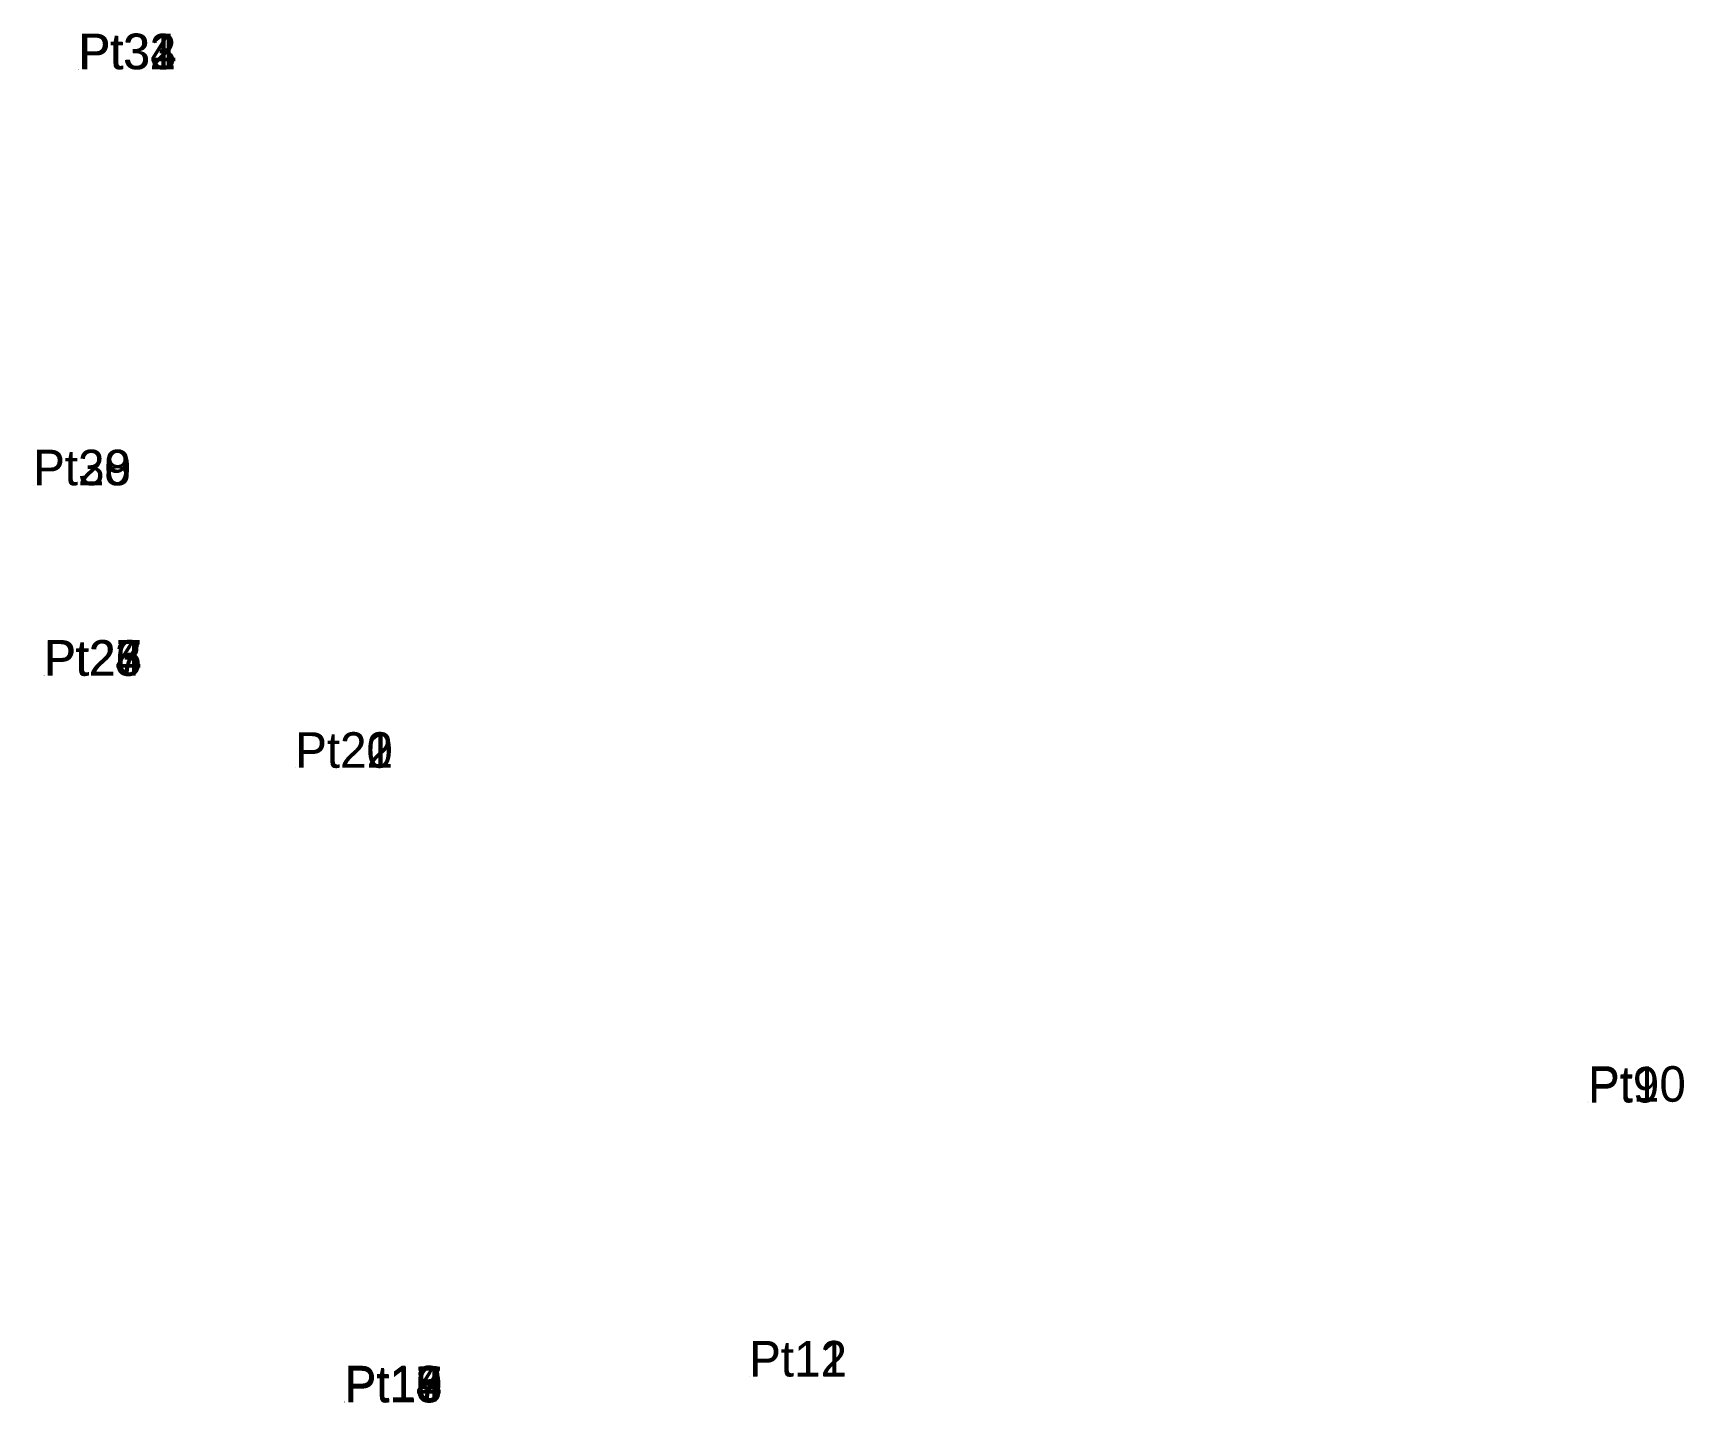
# Model space of a CAD drawing. Extents: x 0 to 552383, y 0 to 1852419.
# Drawn here: x 551444.46 to 551486.31, y 1837851.63 to 1837886.34 of the extents above; entities that cross this region are included whole.
import ezdxf

# ---------------------------------------------------------------- set-up
doc = ezdxf.new("R2010")
doc.units = 0
doc.layers.add('Level 12', color=7, linetype='Continuous')
doc.layers.add('Level 7', color=7, linetype='Continuous')

msp = doc.modelspace()

# ---------------------------------------------------------------- texts
at = {"layer": 'Level 12'}
for s, p in [('Pt31', (551445.606, 1837885.424)), ('Pt32', (551445.613, 1837885.419)), ('Pt33', (551445.618, 1837885.419)), ('Pt34', (551445.626, 1837885.419)), ('Pt28', (551444.462, 1837874.879)), ('Pt29', (551444.465, 1837874.88)), ('Pt30', (551444.468, 1837874.881)), ('Pt23', (551444.733, 1837870.053)), ('Pt25', (551444.743, 1837870.058)), ('Pt24', (551444.743, 1837870.056)), ('Pt26', (551444.747, 1837870.059)), ('Pt27', (551444.753, 1837870.058)), ('Pt20', (551451.105, 1837867.723)), ('Pt21', (551451.108, 1837867.722)), ('Pt22', (551451.11, 1837867.723)), ('Pt9', (551483.873, 1837859.243)), ('Pt10', (551483.878, 1837859.263)), ('Pt11', (551462.611, 1837852.3)), ('Pt12', (551462.616, 1837852.303)), ('Pt13', (551452.356, 1837851.673)), ('Pt16', (551452.357, 1837851.654)), ('Pt14', (551452.357, 1837851.666)), ('Pt17', (551452.358, 1837851.649)), ('Pt15', (551452.359, 1837851.658)), ('Pt18', (551452.36, 1837851.644)), ('Pt19', (551452.367, 1837851.646))]:
    msp.add_text(s, height=0.9, dxfattribs=at).set_placement(p)

# ---------------------------------------------------------------- linework, layer by layer
at = {"layer": 'Level 7'}
for p, q in [((551445.606, 1837885.424), (551445.606, 1837885.424)), ((551445.613, 1837885.419), (551445.613, 1837885.419)), ((551445.618, 1837885.419), (551445.618, 1837885.419)), ((551445.626, 1837885.419), (551445.626, 1837885.419)), ((551444.462, 1837874.879), (551444.462, 1837874.879)), ((551444.465, 1837874.88), (551444.465, 1837874.88)), ((551444.468, 1837874.881), (551444.468, 1837874.881)), ((551444.733, 1837870.053), (551444.733, 1837870.053)), ((551444.743, 1837870.058), (551444.743, 1837870.058)), ((551444.743, 1837870.056), (551444.743, 1837870.056)), ((551444.747, 1837870.059), (551444.747, 1837870.059)), ((551444.753, 1837870.058), (551444.753, 1837870.058)), ((551451.105, 1837867.723), (551451.105, 1837867.723)), ((551451.108, 1837867.722), (551451.108, 1837867.722)), ((551451.11, 1837867.723), (551451.11, 1837867.723)), ((551483.873, 1837859.243), (551483.873, 1837859.243)), ((551483.878, 1837859.263), (551483.878, 1837859.263)), ((551462.611, 1837852.3), (551462.611, 1837852.3)), ((551462.616, 1837852.303), (551462.616, 1837852.303)), ((551452.356, 1837851.673), (551452.356, 1837851.673)), ((551452.357, 1837851.666), (551452.357, 1837851.666)), ((551452.357, 1837851.654), (551452.357, 1837851.654)), ((551452.358, 1837851.649), (551452.358, 1837851.649)), ((551452.359, 1837851.658), (551452.359, 1837851.658)), ((551452.36, 1837851.644), (551452.36, 1837851.644)), ((551452.367, 1837851.646), (551452.367, 1837851.646))]:
    msp.add_line(p, q, dxfattribs=at)

msp.set_redraw_order([(e.dxf.handle, doc.entitydb.next_handle()) for e in msp.query("TEXT MTEXT ATTDEF DIMENSION ARC_DIMENSION")])  # texts and dimensions are drawn at this point

doc.saveas('drawing.dxf')
